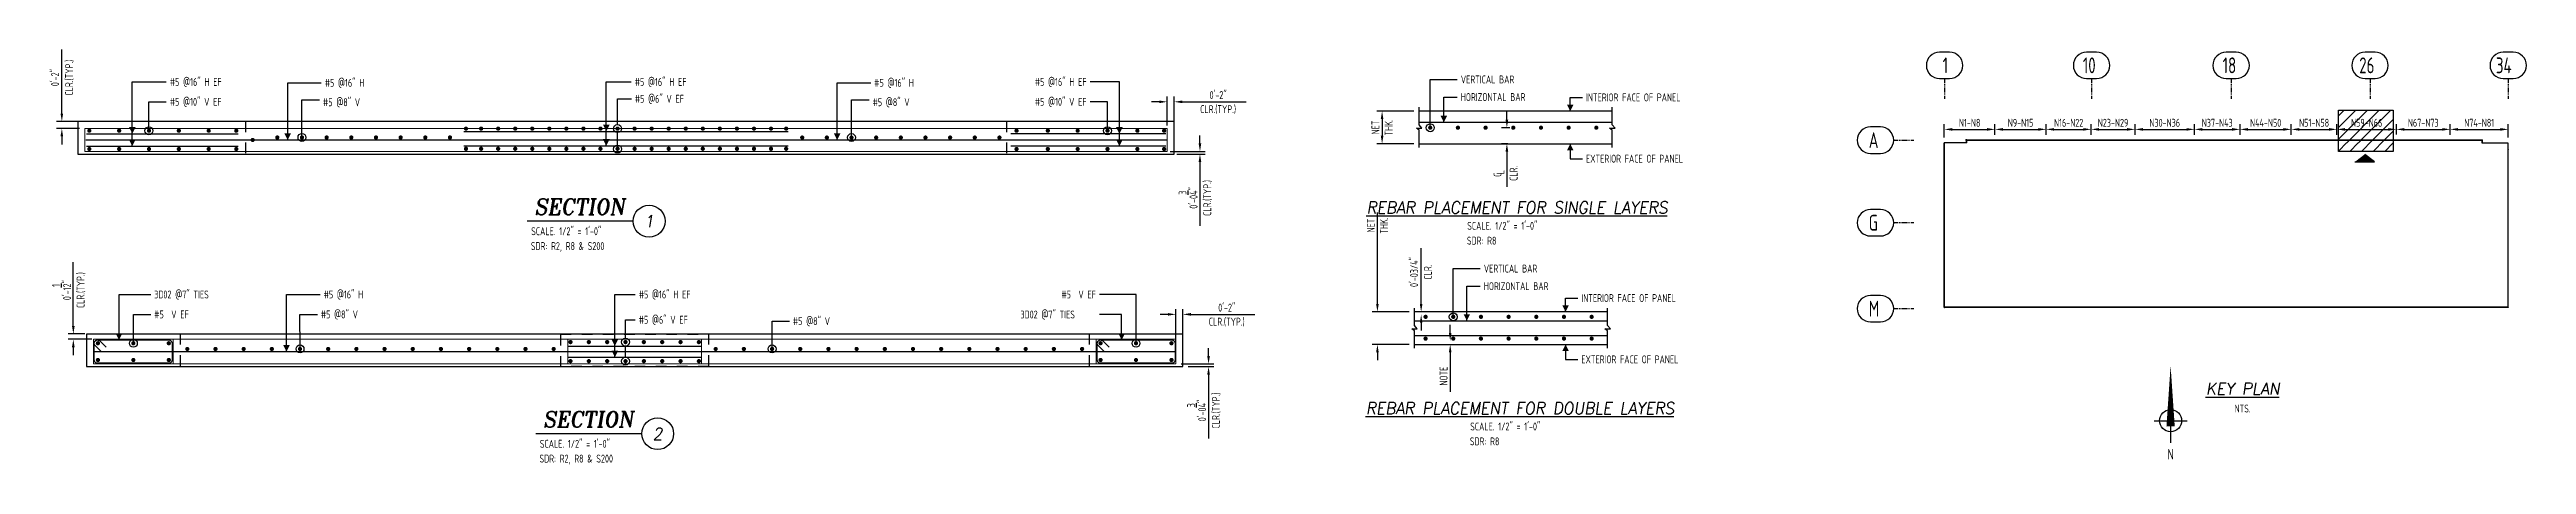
# Model space of a CAD drawing. Header units: inches. Extents: x -3675 to 33171, y -2273 to 1837.
# Drawn here: x 31840 to 32543, y 350 to 467 of the extents above; entities that cross this region are included whole.
import ezdxf
from ezdxf.enums import TextEntityAlignment as Align

# ---------------------------------------------------------------- set-up
doc = ezdxf.new("R2010")
doc.units = ezdxf.units.IN
doc.header["$MEASUREMENT"] = 0
doc.linetypes.add('HIDDEN', pattern=[6, 3, -3])
doc.linetypes.add('PHANTOM', pattern=[2.5, 1.25, -0.25, 0.25, -0.25, 0.25, -0.25])
doc.layers.get('0').update_dxf_attribs({"linetype": 'CONTINUOUS'})
doc.layers.get('Defpoints').update_dxf_attribs({"linetype": 'CONTINUOUS'})
for name, color, linetype in [('0-25TEXT', 7, 'CONTINUOUS'), ('0-35', 3, 'CONTINUOUS'), ('0-35TEXT', 3, 'CONTINUOUS'), ('0-50', 10, 'CONTINUOUS'), ('5', 4, 'CONTINUOUS'), ('BARLIST', 7, 'CONTINUOUS'), ('DETAIL', 83, 'CONTINUOUS'), ('GRID', 8, 'PHANTOM'), ('Hatch', 253, 'CONTINUOUS'), ('Hgblock', 7, 'CONTINUOUS'), ('hidden', 7, 'HIDDEN'), ('REBARS', 4, 'CONTINUOUS')]:
    doc.layers.add(name, color=color, linetype=linetype)
doc.layers.add('COVER', color=6, linetype='CONTINUOUS', lineweight=0, plot=False)
doc.styles.add('AR', font='ARCHQUIK.shx', dxfattribs={"width": 0.8})
doc.styles.add('ROMANT', font='romant')
doc.dimstyles.new('CADS_DIM_48', dxfattribs={"dimscale": 48, "dimtxt": 0.09375, "dimasz": 0.09375, "dimexe": 0.0625, "dimexo": 0.0625, "dimgap": 0.09375, "dimtad": 0, "dimtih": 1, "dimtoh": 1, "dimzin": 1, "dimdsep": 46, "dimlunit": 4, "dimtxsty": 'AR', "dimblk": 'CLOSED', "dimcen": 0.1875, "dimadec": 0, "dimazin": 0, "dimtfac": 1, "dimtofl": 0, "dimtmove": 0, "dimatfit": 1, "dimldrblk": 'DOTBLANK', "dimfxl": 1, "dimtzin": 0, "dimarcsym": 0})

msp = doc.modelspace()

# ---------------------------------------------------------------- texts
at = {"color": 7, "linetype": 'Continuous', "style": 'ROMANT', "oblique": 9, "width": 0.95}
for s, p in [('%%UREBAR PLACEMENT FOR SINGLE LAYERS', (32256.1178, 420.87371)), ('%%UKEY PLAN', (32462.1141, 369.4837)), ('%%UREBAR PLACEMENT FOR DOUBLE LAYERS', (32256.95753, 363.92767))]:
    msp.add_text(s, height=3.375, dxfattribs=at).set_placement(p, align=Align.CENTER)
at = {"layer": '0-25TEXT', "style": 'AR', "width": 0.8}
for s, height, p in [('#5 @16" H EF', 2.2497638, (31873.6583, 457.07997)), ('#5 @16" H', 2.249764, (31917.62671, 456.82993)), ('#5 @16" H EF', 2.2497638, (32005.62034, 457.07997)), ('#5 @16" H', 2.249764, (32073.61975, 456.82993)), ('#5 @10" V EF', 2.2497638, (31873.6583, 451.43327)), ('#5 @8" V', 2.249764, (31917.14288, 451.32545)), ('#5 @6" V EF', 2.2497638, (32005.66838, 452.29384)), ('#5 @8" V', 2.249764, (32073.13591, 451.32545)), ('3D02 @7" TIES', 2.2497638, (31869.22936, 396.77071)), ('#5 @8" V', 2.249764, (31916.52971, 391.12401)), ('#5 @16" H', 2.249764, (31917.30826, 396.77071)), ('#5 @16" H EF', 2.2497638, (32006.75875, 396.77071)), ('3D02 @7" TIES', 2.2497638, (32115.11521, 391.09386)), ('#5  V EF', 2.249764, (31869.22936, 391.12401)), ('#5 @6" V EF', 2.2497638, (32006.75875, 389.60128)), ('#5 @8" V', 2.249764, (32050.52971, 389.20632))]:
    msp.add_text(s, height=height, dxfattribs=at).set_placement(p)
for s, height, p in [('#5 @16" H EF', 2.2497638, (32133.89852, 457.07997)), ('#5 @10" V EF', 2.2497638, (32133.89852, 451.43327)), ('#5  V EF', 2.249764, (32136.52675, 396.77071))]:
    msp.add_text(s, height=height, dxfattribs=at).set_placement(p, align=Align.RIGHT)
at = {"layer": '0-35TEXT', "style": 'AR', "width": 0.8}
for s, height, p in [('VERTICAL BAR', 2.2499437, (32240.12882, 457.78946)), ('HORIZONTAL BAR', 2.2499437, (32240.12882, 452.79373)), ('INTERIOR FACE OF PANEL', 2.2499437, (32275.66925, 452.703)), ('EXTERIOR FACE OF PANEL', 2.2499437, (32275.66925, 435.31127)), ('SCALE. 1/2" = 1\'-0"', 2.2499437, (31976.24206, 414.71731)), ('SCALE. 1/2" = 1\'-0"', 2.2499437, (32241.96103, 416.25499)), ('SDR: R2, R8 & S200', 2.2499437, (31976.14526, 410.50924)), ('SDR: R8', 2.249944, (32241.86424, 412.04692)), ('VERTICAL BAR', 2.2499437, (32246.66001, 404.12427)), ('HORIZONTAL BAR', 2.2499437, (32246.66001, 399.12853)), ('INTERIOR FACE OF PANEL', 2.2499437, (32274.34329, 395.75696)), ('EXTERIOR FACE OF PANEL', 2.2499437, (32274.34329, 378.36523)), ('NTS.', 2.25, (32459.77855, 364.40651)), ('SCALE. 1/2" = 1\'-0"', 2.2499437, (32242.80077, 359.30894)), ('SDR: R2, R8 & S200', 2.2499437, (31978.58959, 350.19998)), ('SCALE. 1/2" = 1\'-0"', 2.2499437, (31978.68639, 354.40805)), ('SDR: R8', 2.249944, (32242.70397, 355.10087))]:
    msp.add_text(s, height=height, dxfattribs=at).set_placement(p)
at = {"layer": '0-50', "style": 'AR', "width": 0.8}
for s, p in [('1', (32376.91847, 460.66351)), ('10', (32416.70202, 460.66351)), ('18', (32456.39156, 460.66351)), ('26', (32495.16086, 460.66351)), ('34', (32533.96838, 460.66351)), ('A', (32355.926, 439.43175)), ('G', (32355.926, 415.99601)), ('M', (32355.926, 391.62323))]:
    msp.add_text(s, height=4.5, dxfattribs=at).set_placement(p)

# ---------------------------------------------------------------- blocks, each defined once
blk = doc.blocks.new('*D1747')
at = {"layer": 'Defpoints', "color": 0, "transparency": 16777216}
for p in [(32158.79, 452.57), (32156.79, 444.37), (32158.79, 443.31)]:
    blk.add_point(p, dxfattribs=at)
at = {"layer": 'DETAIL', "color": 0, "lineweight": -2, "transparency": 16777216}
for p, q in [((32154.54, 452.57), (32152.29, 452.57)), ((32156.79, 445.87), (32156.79, 454.07)), ((32158.79, 444.81), (32158.79, 454.07)), ((32161.04, 452.57), (32179.19, 452.57))]:
    blk.add_line(p, q, dxfattribs=at)
at = {"layer": 'DETAIL', "color": 0, "transparency": 16777216}
for points in [[(32154.54, 452.94), (32154.54, 452.19), (32156.79, 452.57)], [(32161.04, 452.94), (32161.04, 452.19), (32158.79, 452.57)]]:
    blk.add_solid(points, dxfattribs=at)
at = {"layer": 'DETAIL', "color": 0, "transparency": 16777216, "char_height": 2.25, "attachment_point": 5, "style": 'AR'}
for s, insert in [('CLR.(TYP.)', (32171.24, 450.38)), ('0\'-2"', (32171.24, 454.48))]:
    blk.add_mtext(s, dxfattribs=dict(at, insert=insert))
blk = doc.blocks.new('_DotBlank')
at = {"layer": '0-35', "color": 0, "lineweight": -2}
blk.add_line((-0.5, 0), (-1, 0), dxfattribs=at)
blk.add_circle((0, 0), 0.5, dxfattribs=at)
blk = doc.blocks.new('*D1748')
at = {"layer": 'Defpoints', "color": 0, "transparency": 16777216}
for p in [(32156.14, 438.49), (32158.06, 437.74), (32166.08, 437.74)]:
    blk.add_point(p, dxfattribs=at)
at = {"layer": 'DETAIL', "color": 0, "lineweight": -2, "transparency": 16777216}
for p, q in [((32166.08, 440.74), (32166.08, 442.99)), ((32157.64, 438.49), (32167.58, 438.49)), ((32159.56, 437.74), (32167.58, 437.74)), ((32166.08, 435.49), (32166.08, 417.34))]:
    blk.add_line(p, q, dxfattribs=at)
at = {"layer": 'DETAIL', "color": 0, "transparency": 16777216}
for points in [[(32165.7, 440.74), (32166.45, 440.74), (32166.08, 438.49)], [(32165.7, 435.49), (32166.45, 435.49), (32166.08, 437.74)]]:
    blk.add_solid(points, dxfattribs=at)
at = {"layer": 'DETAIL', "color": 0, "transparency": 16777216, "char_height": 2.25, "attachment_point": 5, "rotation": 90, "style": 'AR'}
for s, insert in [('CLR.(TYP.)', (32168.26, 425.29)), ('0\'-0{\\H1.000000x;\\S3/4;}"', (32162.7, 425.29))]:
    blk.add_mtext(s, dxfattribs=dict(at, insert=insert))
blk = doc.blocks.new('SECT1')
at = {"color": 7, "linetype": 'Continuous'}
blk.add_line((0.627, 0), (-0.627, 0), dxfattribs=at)
blk.add_circle((0.815, 0), 0.188, dxfattribs=at)
at = {"color": 7, "linetype": 'Continuous', "style": 'ROMANT', "oblique": 9, "width": 0.95}
blk.add_text('SECTION', height=0.1875, dxfattribs=at).set_placement((-0.006, 0.077), align=Align.CENTER)
blk.add_attdef('SECT1', text='', height=0.141, dxfattribs=at).set_placement((0.815, 0), align=Align.MIDDLE)
blk = doc.blocks.new('leadrblk')
blk.add_lwpolyline([(0, 0, 0, 1, 0), (1, 0, 1, 1, 0)], format="xyseb")
blk = doc.blocks.new('*D1749')
at = {"layer": 'Defpoints', "color": 0, "transparency": 16777216}
for p in [(31843, 446.99), (31849.54, 446.99), (31849.54, 444.99)]:
    blk.add_point(p, dxfattribs=at)
at = {"layer": 'DETAIL', "color": 0, "lineweight": -2, "transparency": 16777216}
for p, q in [((31843, 449.24), (31843, 467.39)), ((31848.04, 446.99), (31841.5, 446.99)), ((31848.04, 444.99), (31841.5, 444.99)), ((31843, 442.74), (31843, 440.49))]:
    blk.add_line(p, q, dxfattribs=at)
at = {"layer": 'DETAIL', "color": 0, "transparency": 16777216}
for points in [[(31842.62, 449.24), (31843.37, 449.24), (31843, 446.99)], [(31842.62, 442.74), (31843.37, 442.74), (31843, 444.99)]]:
    blk.add_solid(points, dxfattribs=at)
at = {"layer": 'DETAIL', "color": 0, "transparency": 16777216, "char_height": 2.25, "attachment_point": 5, "rotation": 90, "style": 'AR'}
for s, insert in [('0\'-2"', (31841.08, 459.44)), ('CLR.(TYP.)', (31845.18, 459.44))]:
    blk.add_mtext(s, dxfattribs=dict(at, insert=insert))
blk = doc.blocks.new('*D1751')
at = {"layer": 'Defpoints', "color": 0, "transparency": 16777216}
for p in [(32161.24, 392.26), (32159.24, 383), (32161.24, 383)]:
    blk.add_point(p, dxfattribs=at)
at = {"layer": 'DETAIL', "color": 0, "lineweight": -2, "transparency": 16777216}
for p, q in [((32159.24, 384.5), (32159.24, 393.76)), ((32161.24, 384.5), (32161.24, 393.76)), ((32156.99, 392.26), (32154.74, 392.26)), ((32163.49, 392.26), (32181.64, 392.26))]:
    blk.add_line(p, q, dxfattribs=at)
at = {"layer": 'DETAIL', "color": 0, "transparency": 16777216}
for points in [[(32156.99, 392.63), (32156.99, 391.88), (32159.24, 392.26)], [(32163.49, 392.63), (32163.49, 391.88), (32161.24, 392.26)]]:
    blk.add_solid(points, dxfattribs=at)
at = {"layer": 'DETAIL', "color": 0, "transparency": 16777216, "char_height": 2.25, "attachment_point": 5, "style": 'AR'}
for s, insert in [('0\'-2"', (32173.69, 394.17)), ('CLR.(TYP.)', (32173.69, 390.07))]:
    blk.add_mtext(s, dxfattribs=dict(at, insert=insert))
blk = doc.blocks.new('*D1752')
at = {"layer": 'Defpoints', "color": 0, "transparency": 16777216}
for p in [(32159.24, 378.19), (32161.24, 377.44), (32168.52, 377.44)]:
    blk.add_point(p, dxfattribs=at)
at = {"layer": 'DETAIL', "color": 0, "lineweight": -2, "transparency": 16777216}
for p, q in [((32168.52, 380.44), (32168.52, 382.69)), ((32160.74, 378.19), (32170.02, 378.19)), ((32162.74, 377.44), (32170.02, 377.44)), ((32168.52, 375.19), (32168.52, 357.04))]:
    blk.add_line(p, q, dxfattribs=at)
at = {"layer": 'DETAIL', "color": 0, "transparency": 16777216}
for points in [[(32168.14, 380.44), (32168.89, 380.44), (32168.52, 378.19)], [(32168.14, 375.19), (32168.89, 375.19), (32168.52, 377.44)]]:
    blk.add_solid(points, dxfattribs=at)
at = {"layer": 'DETAIL', "color": 0, "transparency": 16777216, "char_height": 2.25, "attachment_point": 5, "rotation": 90, "style": 'AR'}
for s, insert in [('0\'-0{\\H1.000000x;\\S3/4;}"', (32165.14, 364.99)), ('CLR.(TYP.)', (32170.71, 364.99))]:
    blk.add_mtext(s, dxfattribs=dict(at, insert=insert))
blk = doc.blocks.new('*D1753')
at = {"layer": 'Defpoints', "color": 0, "transparency": 16777216}
for p in [(31846.26, 386.69), (31850.99, 386.69), (31852.99, 385.19)]:
    blk.add_point(p, dxfattribs=at)
at = {"layer": 'DETAIL', "color": 0, "lineweight": -2, "transparency": 16777216}
for p, q in [((31846.26, 388.94), (31846.26, 407.09)), ((31849.49, 386.69), (31844.76, 386.69)), ((31851.49, 385.19), (31844.76, 385.19)), ((31846.26, 382.94), (31846.26, 380.69))]:
    blk.add_line(p, q, dxfattribs=at)
at = {"layer": 'DETAIL', "color": 0, "transparency": 16777216}
for points in [[(31845.88, 388.94), (31846.63, 388.94), (31846.26, 386.69)], [(31845.88, 382.94), (31846.63, 382.94), (31846.26, 385.19)]]:
    blk.add_solid(points, dxfattribs=at)
at = {"layer": 'DETAIL', "color": 0, "transparency": 16777216, "char_height": 2.25, "attachment_point": 5, "rotation": 90, "style": 'AR'}
for s, insert in [('0\'-1{\\H1.000000x;\\S1/2;}"', (31842.92, 399.14)), ('CLR.(TYP.)', (31848.44, 399.14))]:
    blk.add_mtext(s, dxfattribs=dict(at, insert=insert))
blk = doc.blocks.new('*D1763')
at = {"layer": 'Defpoints', "color": 0, "transparency": 16777216}
for p in [(32228.33, 449.92), (32217.78, 440.67), (32228.33, 440.67)]:
    blk.add_point(p, dxfattribs=at)
at = {"layer": 'DETAIL', "color": 0, "lineweight": -2, "transparency": 16777216}
for p, q in [((32226.83, 449.92), (32216.28, 449.92)), ((32217.78, 447.67), (32217.78, 442.92)), ((32226.83, 440.67), (32216.28, 440.67))]:
    blk.add_line(p, q, dxfattribs=at)
at = {"layer": 'DETAIL', "color": 0, "transparency": 16777216}
for points in [[(32217.41, 447.67), (32218.16, 447.67), (32217.78, 449.92)], [(32217.41, 442.92), (32218.16, 442.92), (32217.78, 440.67)]]:
    blk.add_solid(points, dxfattribs=at)
at = {"layer": 'DETAIL', "color": 0, "transparency": 16777216, "insert": (32217.78, 445.29), "char_height": 2.25, "attachment_point": 5, "rotation": 90, "style": 'AR'}
blk.add_mtext('NET\\PTHK.', dxfattribs=at)
blk = doc.blocks.new('*D1764')
at = {"layer": 'Defpoints', "color": 0, "transparency": 16777216}
for p in [(32227.01, 392.97), (32216.46, 383.72), (32227.01, 383.72)]:
    blk.add_point(p, dxfattribs=at)
at = {"layer": 'DETAIL', "color": 0, "lineweight": -2, "transparency": 16777216}
for p, q in [((32216.46, 395.22), (32216.46, 421.14)), ((32225.51, 392.97), (32214.96, 392.97)), ((32225.51, 383.72), (32214.96, 383.72)), ((32216.46, 381.47), (32216.46, 379.22))]:
    blk.add_line(p, q, dxfattribs=at)
at = {"layer": 'DETAIL', "color": 0, "transparency": 16777216}
for points in [[(32216.08, 395.22), (32216.83, 395.22), (32216.46, 392.97)], [(32216.08, 381.47), (32216.83, 381.47), (32216.46, 383.72)]]:
    blk.add_solid(points, dxfattribs=at)
at = {"layer": 'DETAIL', "color": 0, "transparency": 16777216, "insert": (32216.46, 417.47), "char_height": 2.25, "attachment_point": 5, "rotation": 90, "style": 'AR'}
blk.add_mtext('NET\\PTHK.', dxfattribs=at)
blk = doc.blocks.new('*D1765')
at = {"layer": 'Defpoints', "color": 0, "transparency": 16777216}
for p in [(32228.87, 392.97), (32228.87, 392.97), (32228.87, 392.16)]:
    blk.add_point(p, dxfattribs=at)
at = {"layer": 'DETAIL', "color": 0, "lineweight": -2, "transparency": 16777216}
for p, q in [((32228.87, 395.22), (32228.87, 411.07)), ((32228.87, 389.91), (32228.87, 387.66))]:
    blk.add_line(p, q, dxfattribs=at)
at = {"layer": 'DETAIL', "color": 0, "transparency": 16777216}
for points in [[(32228.49, 395.22), (32229.24, 395.22), (32228.87, 392.97)], [(32228.49, 389.91), (32229.24, 389.91), (32228.87, 392.16)]]:
    blk.add_solid(points, dxfattribs=at)
at = {"layer": 'DETAIL', "color": 0, "transparency": 16777216, "char_height": 2.25, "attachment_point": 5, "rotation": 90, "style": 'AR'}
for s, insert in [('0\'-03/4"', (32226.87, 404.27)), ('CLR.', (32230.78, 404.27))]:
    blk.add_mtext(s, dxfattribs=dict(at, insert=insert))
blk = doc.blocks.new('*D1766')
at = {"layer": 'Defpoints', "color": 0, "transparency": 16777216}
for p in [(32237.12, 384.76), (32237.12, 383.72), (32237.12, 383.72)]:
    blk.add_point(p, dxfattribs=at)
at = {"layer": 'DETAIL', "color": 0, "lineweight": -2, "transparency": 16777216}
for p, q in [((32237.12, 387.01), (32237.12, 389.26)), ((32237.12, 381.47), (32237.12, 370.27))]:
    blk.add_line(p, q, dxfattribs=at)
at = {"layer": 'DETAIL', "color": 0, "transparency": 16777216}
for points in [[(32236.74, 387.01), (32237.49, 387.01), (32237.12, 384.76)], [(32236.74, 381.47), (32237.49, 381.47), (32237.12, 383.72)]]:
    blk.add_solid(points, dxfattribs=at)
at = {"layer": 'DETAIL', "color": 0, "transparency": 16777216, "insert": (32235.24, 374.75), "char_height": 2.25, "width": 3.2897, "attachment_point": 5, "rotation": 90, "style": 'AR'}
blk.add_mtext('NOTE', dxfattribs=at)
blk = doc.blocks.new('*D1767')
at = {"layer": 'Defpoints', "color": 0, "transparency": 16777216}
for p in [(32255.52, 445.22), (32253.21, 440.67), (32255.02, 440.67)]:
    blk.add_point(p, dxfattribs=at)
at = {"layer": 'DETAIL', "color": 0, "lineweight": -2, "transparency": 16777216}
for p, q in [((32254.02, 445.22), (32251.71, 445.22)), ((32253.21, 447.47), (32253.21, 449.72)), ((32253.52, 440.67), (32251.71, 440.67)), ((32253.21, 438.42), (32253.21, 428.4))]:
    blk.add_line(p, q, dxfattribs=at)
at = {"layer": 'DETAIL', "color": 0, "transparency": 16777216}
for points in [[(32252.83, 447.47), (32253.58, 447.47), (32253.21, 445.22)], [(32252.83, 438.42), (32253.58, 438.42), (32253.21, 440.67)]]:
    blk.add_solid(points, dxfattribs=at)
at = {"layer": 'DETAIL', "color": 0, "transparency": 16777216, "insert": (32255.12, 432.28), "char_height": 2.25, "attachment_point": 5, "rotation": 90, "style": 'AR'}
blk.add_mtext('CLR.', dxfattribs=at)
blk = doc.blocks.new('A$C2A293661')
at = {"layer": '0-35TEXT', "style": 'AR', "width": 0.8}
for s, p in [('C', (-0.72, 0.84)), ('L', (0, 0))]:
    blk.add_text(s, height=2.25, dxfattribs=at).set_placement(p)
blk = doc.blocks.new('*U2555', base_point=(31851.99, 381.37))
at = {"layer": 'REBARS', "color": 0}
blk.add_lwpolyline([(31851.99, 381.69), (32158.99, 381.69)], dxfattribs=at)
blk = doc.blocks.new('*U2812', base_point=(31986.61, 380.42))
at = {"layer": 'REBARS', "color": 0}
blk.add_lwpolyline([(31986.61, 380.11), (32024.61, 380.11)], dxfattribs=at)
blk = doc.blocks.new('*U2813', base_point=(31986.61, 382.95))
at = {"layer": 'REBARS', "color": 0}
blk.add_lwpolyline([(31986.61, 383.26), (32024.61, 383.26)], dxfattribs=at)
blk = doc.blocks.new('*U2866', base_point=(32159.24, 378.19))
at = {"layer": 'REBARS', "color": 0}
blk.add_lwpolyline([(32138.97, 381.63), (32137.2, 383.4, -0.668179), (32137.86, 385), (32158.11, 385, -0.414214), (32159.05, 384.06), (32159.05, 379.31, -0.414213), (32158.11, 378.37), (32137.86, 378.37, -0.414214), (32136.92, 379.31), (32136.92, 384.06, -0.668178), (32138.52, 384.72), (32140.29, 382.96)], format="xyb", dxfattribs=at)
blk = doc.blocks.new('*U1963', base_point=(31874.49, 378.19))
at = {"layer": 'REBARS', "color": 0}
blk.add_lwpolyline([(31854.22, 381.63), (31852.45, 383.4, -0.668179), (31853.11, 385), (31873.36, 385, -0.414214), (31874.3, 384.06), (31874.3, 379.31, -0.414213), (31873.36, 378.37), (31853.11, 378.37, -0.414214), (31852.17, 379.31), (31852.17, 384.06, -0.668178), (31853.77, 384.72), (31855.54, 382.96)], format="xyb", dxfattribs=at)
blk = doc.blocks.new('*U2724', base_point=(31850.01, 443.21))
at = {"layer": 'REBARS', "color": 0}
blk.add_lwpolyline([(31850.01, 443.52), (31893.01, 443.52)], dxfattribs=at)
blk = doc.blocks.new('*U2725', base_point=(31850.01, 440.3))
at = {"layer": 'REBARS', "color": 0}
blk.add_lwpolyline([(31850.01, 439.99), (31893.01, 439.99)], dxfattribs=at)
blk = doc.blocks.new('*U2546', base_point=(31849.79, 441.43))
at = {"layer": 'REBARS', "color": 0}
blk.add_lwpolyline([(31849.79, 441.74), (32156.79, 441.74)], dxfattribs=at)
blk = doc.blocks.new('*U2790', base_point=(31957.16, 443.88))
at = {"layer": 'REBARS', "color": 0}
blk.add_lwpolyline([(31957.16, 444.19), (32049.16, 444.19)], dxfattribs=at)
blk = doc.blocks.new('*U2791', base_point=(31957.16, 440.43))
at = {"layer": 'REBARS', "color": 0}
blk.add_lwpolyline([(31957.16, 440.12), (32049.16, 440.12)], dxfattribs=at)
blk = doc.blocks.new('*U2771', base_point=(32156.37, 443.21))
at = {"layer": 'REBARS', "color": 0}
blk.add_lwpolyline([(32156.37, 443.52), (32112.37, 443.52)], dxfattribs=at)
blk = doc.blocks.new('*U2772', base_point=(32156.37, 439.67))
at = {"layer": 'REBARS', "color": 0}
blk.add_lwpolyline([(32156.37, 439.99), (32112.37, 439.99)], dxfattribs=at)
blk = doc.blocks.new('*D3142')
at = {"layer": '0-35', "color": 0, "lineweight": -2, "transparency": 16777216}
for p, q in [((32377.38, 442.46), (32377.38, 446.25)), ((32379.63, 444.75), (32389.51, 444.75)), ((32391.76, 443.24), (32391.76, 446.25))]:
    blk.add_line(p, q, dxfattribs=at)
at = {"layer": '0-35', "color": 0, "transparency": 16777216}
for points in [[(32379.63, 445.12), (32379.63, 444.37), (32377.38, 444.75)], [(32389.51, 445.12), (32389.51, 444.37), (32391.76, 444.75)]]:
    blk.add_solid(points, dxfattribs=at)
at = {"layer": 'Defpoints', "color": 0, "transparency": 16777216}
for p in [(32391.76, 444.75), (32377.38, 440.96), (32391.76, 441.74)]:
    blk.add_point(p, dxfattribs=at)
at = {"layer": '0-35', "color": 0, "transparency": 16777216, "insert": (32384.57, 446.62), "char_height": 2.25, "attachment_point": 5, "style": 'AR'}
blk.add_mtext('N1-N8', dxfattribs=at)
blk = doc.blocks.new('*D3143')
at = {"layer": '0-35', "color": 0, "lineweight": -2, "transparency": 16777216}
for p, q in [((32391.76, 443.24), (32391.76, 446.25)), ((32394.01, 444.75), (32404.06, 444.75)), ((32406.31, 443.24), (32406.31, 446.25))]:
    blk.add_line(p, q, dxfattribs=at)
at = {"layer": '0-35', "color": 0, "transparency": 16777216}
for points in [[(32394.01, 445.12), (32394.01, 444.37), (32391.76, 444.75)], [(32404.06, 445.12), (32404.06, 444.37), (32406.31, 444.75)]]:
    blk.add_solid(points, dxfattribs=at)
at = {"layer": 'Defpoints', "color": 0, "transparency": 16777216}
for p in [(32406.31, 444.75), (32391.76, 441.74), (32406.31, 441.74)]:
    blk.add_point(p, dxfattribs=at)
at = {"layer": '0-35', "color": 0, "transparency": 16777216, "insert": (32399.03, 446.62), "char_height": 2.25, "attachment_point": 5, "style": 'AR'}
blk.add_mtext('N9-N15', dxfattribs=at)
blk = doc.blocks.new('*D3144')
at = {"layer": '0-35', "color": 0, "lineweight": -2, "transparency": 16777216}
for p, q in [((32406.31, 443.24), (32406.31, 446.25)), ((32408.56, 444.75), (32416.8, 444.75)), ((32419.05, 443.24), (32419.05, 446.25))]:
    blk.add_line(p, q, dxfattribs=at)
at = {"layer": '0-35', "color": 0, "transparency": 16777216}
for points in [[(32408.56, 445.12), (32408.56, 444.37), (32406.31, 444.75)], [(32416.8, 445.12), (32416.8, 444.37), (32419.05, 444.75)]]:
    blk.add_solid(points, dxfattribs=at)
at = {"layer": 'Defpoints', "color": 0, "transparency": 16777216}
for p in [(32419.05, 444.75), (32406.31, 441.74), (32419.05, 441.74)]:
    blk.add_point(p, dxfattribs=at)
at = {"layer": '0-35', "color": 0, "transparency": 16777216, "insert": (32412.68, 446.62), "char_height": 2.25, "attachment_point": 5, "style": 'AR'}
blk.add_mtext('N16-N22', dxfattribs=at)
blk = doc.blocks.new('*D3145')
at = {"layer": '0-35', "color": 0, "lineweight": -2, "transparency": 16777216}
for p, q in [((32419.05, 443.24), (32419.05, 446.25)), ((32421.3, 444.75), (32429.27, 444.75)), ((32431.52, 443.24), (32431.52, 446.25))]:
    blk.add_line(p, q, dxfattribs=at)
at = {"layer": '0-35', "color": 0, "transparency": 16777216}
for points in [[(32421.3, 445.12), (32421.3, 444.37), (32419.05, 444.75)], [(32429.27, 445.12), (32429.27, 444.37), (32431.52, 444.75)]]:
    blk.add_solid(points, dxfattribs=at)
at = {"layer": 'Defpoints', "color": 0, "transparency": 16777216}
for p in [(32431.52, 444.75), (32419.05, 441.74), (32431.52, 441.74)]:
    blk.add_point(p, dxfattribs=at)
at = {"layer": '0-35', "color": 0, "transparency": 16777216, "insert": (32425.28, 446.62), "char_height": 2.25, "attachment_point": 5, "style": 'AR'}
blk.add_mtext('N23-N29', dxfattribs=at)
blk = doc.blocks.new('*D3146')
at = {"layer": '0-35', "color": 0, "lineweight": -2, "transparency": 16777216}
for p, q in [((32431.52, 443.24), (32431.52, 446.25)), ((32433.77, 444.75), (32446.13, 444.75)), ((32448.38, 443.24), (32448.38, 446.25))]:
    blk.add_line(p, q, dxfattribs=at)
at = {"layer": '0-35', "color": 0, "transparency": 16777216}
for points in [[(32433.77, 445.12), (32433.77, 444.37), (32431.52, 444.75)], [(32446.13, 445.12), (32446.13, 444.37), (32448.38, 444.75)]]:
    blk.add_solid(points, dxfattribs=at)
at = {"layer": 'Defpoints', "color": 0, "transparency": 16777216}
for p in [(32448.38, 444.75), (32431.52, 441.74), (32448.38, 441.74)]:
    blk.add_point(p, dxfattribs=at)
at = {"layer": '0-35', "color": 0, "transparency": 16777216, "insert": (32439.95, 446.62), "char_height": 2.25, "attachment_point": 5, "style": 'AR'}
blk.add_mtext('N30-N36', dxfattribs=at)
blk = doc.blocks.new('*D3147')
at = {"layer": '0-35', "color": 0, "lineweight": -2, "transparency": 16777216}
for p, q in [((32448.38, 443.24), (32448.38, 446.25)), ((32450.63, 444.75), (32459.08, 444.75)), ((32461.33, 443.24), (32461.33, 446.25))]:
    blk.add_line(p, q, dxfattribs=at)
at = {"layer": '0-35', "color": 0, "transparency": 16777216}
for points in [[(32450.63, 445.12), (32450.63, 444.37), (32448.38, 444.75)], [(32459.08, 445.12), (32459.08, 444.37), (32461.33, 444.75)]]:
    blk.add_solid(points, dxfattribs=at)
at = {"layer": 'Defpoints', "color": 0, "transparency": 16777216}
for p in [(32461.33, 444.75), (32448.38, 441.74), (32461.33, 441.74)]:
    blk.add_point(p, dxfattribs=at)
at = {"layer": '0-35', "color": 0, "transparency": 16777216, "insert": (32454.85, 446.62), "char_height": 2.25, "attachment_point": 5, "style": 'AR'}
blk.add_mtext('N37-N43', dxfattribs=at)
blk = doc.blocks.new('*D3148')
at = {"layer": '0-35', "color": 0, "lineweight": -2, "transparency": 16777216}
for p, q in [((32461.33, 443.24), (32461.33, 446.25)), ((32463.58, 444.75), (32473.63, 444.75)), ((32475.88, 443.24), (32475.88, 446.25))]:
    blk.add_line(p, q, dxfattribs=at)
at = {"layer": '0-35', "color": 0, "transparency": 16777216}
for points in [[(32463.58, 445.12), (32463.58, 444.37), (32461.33, 444.75)], [(32473.63, 445.12), (32473.63, 444.37), (32475.88, 444.75)]]:
    blk.add_solid(points, dxfattribs=at)
at = {"layer": 'Defpoints', "color": 0, "transparency": 16777216}
for p in [(32475.88, 444.75), (32461.33, 441.74), (32475.88, 441.74)]:
    blk.add_point(p, dxfattribs=at)
at = {"layer": '0-35', "color": 0, "transparency": 16777216, "insert": (32468.6, 446.62), "char_height": 2.25, "attachment_point": 5, "style": 'AR'}
blk.add_mtext('N44-N50', dxfattribs=at)
blk = doc.blocks.new('*D3149')
at = {"layer": '0-35', "color": 0, "lineweight": -2, "transparency": 16777216}
for p, q in [((32475.88, 443.24), (32475.88, 446.25)), ((32478.13, 444.75), (32486.58, 444.75)), ((32488.83, 443.24), (32488.83, 446.25))]:
    blk.add_line(p, q, dxfattribs=at)
at = {"layer": '0-35', "color": 0, "transparency": 16777216}
for points in [[(32478.13, 445.12), (32478.13, 444.37), (32475.88, 444.75)], [(32486.58, 445.12), (32486.58, 444.37), (32488.83, 444.75)]]:
    blk.add_solid(points, dxfattribs=at)
at = {"layer": 'Defpoints', "color": 0, "transparency": 16777216}
for p in [(32488.83, 444.75), (32475.88, 441.74), (32488.83, 441.74)]:
    blk.add_point(p, dxfattribs=at)
at = {"layer": '0-35', "color": 0, "transparency": 16777216, "insert": (32482.36, 446.62), "char_height": 2.25, "attachment_point": 5, "style": 'AR'}
blk.add_mtext('N51-N58', dxfattribs=at)
blk = doc.blocks.new('*D3150')
at = {"layer": '0-35', "color": 0, "lineweight": -2, "transparency": 16777216}
for p, q in [((32488.83, 443.24), (32488.83, 446.25)), ((32491.08, 444.75), (32503.45, 444.75)), ((32505.7, 443.25), (32505.7, 446.25))]:
    blk.add_line(p, q, dxfattribs=at)
at = {"layer": '0-35', "color": 0, "transparency": 16777216}
for points in [[(32491.08, 445.12), (32491.08, 444.37), (32488.83, 444.75)], [(32503.45, 445.12), (32503.45, 444.37), (32505.7, 444.75)]]:
    blk.add_solid(points, dxfattribs=at)
at = {"layer": 'Defpoints', "color": 0, "transparency": 16777216}
for p in [(32505.7, 444.75), (32488.83, 441.74), (32505.7, 441.75)]:
    blk.add_point(p, dxfattribs=at)
at = {"layer": '0-35', "color": 0, "transparency": 16777216, "insert": (32497.27, 446.62), "char_height": 2.25, "attachment_point": 5, "style": 'AR'}
blk.add_mtext('N59-N66', dxfattribs=at)
blk = doc.blocks.new('*D3151')
at = {"layer": '0-35', "color": 0, "lineweight": -2, "transparency": 16777216}
for p, q in [((32505.7, 443.25), (32505.7, 446.25)), ((32507.95, 444.75), (32518.71, 444.75)), ((32520.96, 443.24), (32520.96, 446.25))]:
    blk.add_line(p, q, dxfattribs=at)
at = {"layer": '0-35', "color": 0, "transparency": 16777216}
for points in [[(32507.95, 445.12), (32507.95, 444.37), (32505.7, 444.75)], [(32518.71, 445.12), (32518.71, 444.37), (32520.96, 444.75)]]:
    blk.add_solid(points, dxfattribs=at)
at = {"layer": 'Defpoints', "color": 0, "transparency": 16777216}
for p in [(32520.96, 444.75), (32505.7, 441.75), (32520.96, 441.74)]:
    blk.add_point(p, dxfattribs=at)
at = {"layer": '0-35', "color": 0, "transparency": 16777216, "insert": (32513.33, 446.62), "char_height": 2.25, "attachment_point": 5, "style": 'AR'}
blk.add_mtext('N67-N73', dxfattribs=at)
blk = doc.blocks.new('*U3043')
at = {"layer": 'Hgblock', "color": 3}
for p, q in [((-0.375, 0), (0.375, 0)), ((0, 0), (0, -0.5))]:
    blk.add_line(p, q, dxfattribs=at)
blk.add_lwpolyline([(0, 1.25, 0, 0.187, 0), (0, -0.125, 0.187, 0.187, 0)], format="xyseb", dxfattribs=at)
blk.add_circle((0, 0), 0.25, dxfattribs=at)
at = {"layer": 'Hgblock', "color": 3, "style": 'AR', "width": 0.8}
blk.add_text('N', height=0.244, dxfattribs=at).set_placement((0, -0.761), align=Align.MIDDLE)
blk = doc.blocks.new('*D3152')
at = {"layer": '0-35', "color": 0, "lineweight": -2, "transparency": 16777216}
for p, q in [((32520.96, 443.25), (32520.96, 446.25)), ((32523.21, 444.75), (32535.22, 444.75)), ((32537.47, 442.46), (32537.47, 446.25))]:
    blk.add_line(p, q, dxfattribs=at)
at = {"layer": '0-35', "color": 0, "transparency": 16777216}
for points in [[(32523.21, 445.12), (32523.21, 444.37), (32520.96, 444.75)], [(32535.22, 445.12), (32535.22, 444.37), (32537.47, 444.75)]]:
    blk.add_solid(points, dxfattribs=at)
at = {"layer": 'Defpoints', "color": 0, "transparency": 16777216}
for p in [(32537.47, 444.75), (32520.96, 441.75), (32537.47, 440.96)]:
    blk.add_point(p, dxfattribs=at)
at = {"layer": '0-35', "color": 0, "transparency": 16777216, "insert": (32529.22, 446.62), "char_height": 2.25, "attachment_point": 5, "style": 'AR'}
blk.add_mtext('N74-N81', dxfattribs=at)

# ---------------------------------------------------------------- dimensions: what is measured, and where the dimension line sits
at = {"layer": '0-35'}
for base, p1, p2, text, picture, middle in [((32391.75608, 444.74589), (32377.37597, 440.96012), (32391.75608, 441.74434), 'N1-N8', '*D3142', (32384.56602, 444.74589)), ((32406.31138, 444.74589), (32391.75608, 441.74434), (32406.31138, 441.74486), 'N9-N15', '*D3143', (32399.03373, 444.74589)), ((32419.04519, 444.74589), (32406.31138, 441.74486), (32419.04519, 441.74434), 'N16-N22', '*D3144', (32412.67829, 444.74589)), ((32431.51759, 444.74589), (32419.04519, 441.74434), (32431.51759, 441.74434), 'N23-N29', '*D3145', (32425.28139, 444.74589)), ((32448.38105, 444.74589), (32431.51759, 441.74434), (32448.38105, 441.74434), 'N30-N36', '*D3146', (32439.94932, 444.74589)), ((32461.32528, 444.74589), (32448.38105, 441.74434), (32461.32528, 441.74434), 'N37-N43', '*D3147', (32454.85317, 444.74589)), ((32475.88059, 444.74589), (32461.32528, 441.74434), (32475.88059, 441.74434), 'N44-N50', '*D3148', (32468.60294, 444.74589)), ((32488.83409, 444.74589), (32475.88059, 441.74434), (32488.83409, 441.74434), 'N51-N58', '*D3149', (32482.35734, 444.74589)), ((32505.70311, 444.74589), (32488.83409, 441.74434), (32505.70311, 441.74711), 'N59-N66', '*D3150', (32497.2686, 444.74589)), ((32520.96477, 444.74589), (32505.70311, 441.74711), (32520.96477, 441.74434), 'N67-N73', '*D3151', (32513.33394, 444.74589)), ((32537.46698, 444.74589), (32520.96477, 441.74711), (32537.46698, 440.96164), 'N74-N81', '*D3152', (32529.21588, 444.74589))]:
    dim = msp.add_linear_dim(base=base, p1=p1, p2=p2, text=text, dimstyle='CADS_DIM_48', override={"dimscale": 24, "dimgap": 0.03125, "dimtad": 1, "dimtih": 0, "dimtoh": 0, "dimdec": 4, "dimtdec": 4}, dxfattribs=at)
    dim.commit()
    dim.dimension.update_dxf_attribs({"geometry": picture, "text_midpoint": middle, "dimtype": 160})
at = {"layer": 'DETAIL'}
for base, p1, p2, text, picture, middle in [((31842.99606, 446.99463), (31849.54264, 444.99463), (31849.54264, 446.99463), '<>\\XCLR.(TYP.)', '*D1749', (31842.99606, 459.44463)), ((32166.07553, 437.74463), (32156.14399, 438.49463), (32158.06445, 437.74463), '<>\\XCLR.(TYP.)', '*D1748', (32166.07553, 425.29463)), ((32253.20666, 440.66664), (32255.51978, 445.2225), (32255.01978, 440.66664), ' \\XCLR.', '*D1767', (32253.20666, 432.28216)), ((32228.86612, 392.9706), (32228.86612, 392.16295), (32228.86612, 392.9706), '0\'-03/4"\\XCLR.', '*D1765', (32228.86612, 404.27232)), ((31846.25611, 386.68537), (31852.98697, 385.18537), (31850.98697, 386.68537), '<>\\XCLR.(TYP.)', '*D1753', (31846.25611, 399.13537)), ((32237.11693, 383.7206), (32237.11693, 384.75716), (32237.11693, 383.7206), 'NOTE', '*D1766', (32235.24193, 374.74646)), ((32168.51986, 377.43537), (32159.23697, 378.18537), (32161.23697, 377.43537), '<>\\XCLR.(TYP.)', '*D1752', (32168.51986, 364.98537))]:
    dim = msp.add_linear_dim(base=base, p1=p1, p2=p2, angle=90, text=text, dimstyle='CADS_DIM_48', override={"dimscale": 24, "dimgap": 0.03125, "dimtad": 1, "dimtih": 0, "dimtoh": 0, "dimdec": 3, "dimtdec": 3}, dxfattribs=at)
    dim.commit()
    dim.dimension.update_dxf_attribs({"geometry": picture, "text_midpoint": middle})
for base, p1, p2, picture, middle in [((32158.79264, 452.56617), (32156.79264, 444.36962), (32158.79264, 443.31057), '*D1747', (32171.24264, 452.56617)), ((32161.23697, 392.25691), (32159.23697, 383.00131), (32161.23697, 383.00131), '*D1751', (32173.68697, 392.25691))]:
    dim = msp.add_linear_dim(base=base, p1=p1, p2=p2, text='<>\\XCLR.(TYP.)', dimstyle='CADS_DIM_48', override={"dimscale": 24, "dimgap": 0.03125, "dimtad": 1, "dimtih": 0, "dimtoh": 0, "dimdec": 3, "dimtdec": 3}, dxfattribs=at)
    dim.commit()
    dim.dimension.update_dxf_attribs({"geometry": picture, "text_midpoint": middle})
for base, p1, p2, picture, middle in [((32217.78491, 440.66664), (32228.3346, 449.91664), (32228.3346, 440.66664), '*D1763', (32217.78491, 445.29164)), ((32216.45895, 383.7206), (32227.00864, 392.9706), (32227.00864, 383.7206), '*D1764', (32216.45895, 417.47232))]:
    dim = msp.add_linear_dim(base=base, p1=p1, p2=p2, angle=90, text='NET\\XTHK.', dimstyle='CADS_DIM_48', override={"dimscale": 24, "dimgap": 0.03125, "dimtad": 1, "dimtih": 0, "dimtoh": 0, "dimdec": 3, "dimtdec": 3}, dxfattribs=at)
    dim.commit()
    dim.dimension.update_dxf_attribs({"geometry": picture, "text_midpoint": middle, "dimtype": 160})

# ---------------------------------------------------------------- hatches: boundary and pattern name
at = {"layer": '0-25TEXT'}
msp.add_hatch(color=256, dxfattribs=at).paths.add_polyline_path([(32499.51875, 435.50548), (32496.70632, 437.66542), (32493.89389, 435.50548)])
at = {"layer": 'Hatch'}
h = msp.add_hatch(dxfattribs=at)
h.set_pattern_fill('ANSI31', color=256, scale=18.75)
h.set_pattern_definition([(45, (22476.9233, -41.0423), (-1.6572815, 1.6572815), [])])
h.paths.add_polyline_path([(32489.26208, 450.18602), (32489.26208, 440.96012), (32489.33067, 440.96012), (32495.58773, 440.96012), (32495.58773, 441.67575), (32495.38565, 441.67575), (32495.38565, 441.74434), (32504.83455, 441.74434), (32504.83455, 450.18602)])
h.paths.add_polyline_path([(32495.65633, 441.67575), (32495.65633, 440.89153), (32489.33067, 440.89153), (32489.33067, 438.50691), (32504.83455, 438.50691), (32504.83455, 441.67575)])

# ---------------------------------------------------------------- linework, layer by layer
at = {"layer": '0-25TEXT'}
for p, q in [((32499.51875, 435.50548), (32496.70632, 437.66542)), ((32493.89389, 435.50548), (32499.51875, 435.50548))]:
    msp.add_line(p, q, dxfattribs=at)
for points in [[(31862.99287, 439.98554), (31862.99287, 458.20485), (31872.65841, 458.20485)], [(31907.1082, 441.7446), (31907.1082, 457.95481), (31916.62682, 457.95481)], [(31997.54245, 444.19048), (31997.54245, 458.20485), (32004.62044, 458.20485)], [(31997.54245, 440.11953), (31997.54245, 458.20485), (32004.62044, 458.20485)], [(32063.10123, 441.7446), (32063.10123, 457.95481), (32072.61985, 457.95481)], [(32143.21056, 439.98554), (32143.21056, 458.20485), (32134.89841, 458.20485)], [(32000.74695, 446.08589), (32000.74695, 453.41873), (32004.66849, 453.41873)], [(32235.30249, 446.77279), (32235.30249, 453.9187), (32239.12885, 453.9187)], [(32271.188, 449.91664), (32271.188, 453.82797), (32274.66927, 453.82797)], [(32000.74695, 440.29681), (32000.74695, 443.83589)], [(32271.188, 440.66664), (32271.188, 436.35866), (32274.66927, 436.35866)], [(31859.22665, 384.99787), (31859.22665, 397.89559), (31868.22947, 397.89559)], [(31906.78975, 381.68537), (31906.78975, 397.89559), (31916.30837, 397.89559)], [(31999.98678, 380.10822), (31999.98678, 397.89559), (32005.75886, 397.89559)], [(32241.83368, 390.43691), (32241.83368, 400.2535), (32245.66003, 400.2535)], [(32269.86204, 392.9706), (32269.86204, 396.88193), (32273.34332, 396.88193)], [(32003.00899, 385.51278), (32003.00899, 390.72617), (32005.75886, 390.72617)], [(32143.85165, 384.99787), (32143.85165, 392.21874), (32137.52665, 392.21874)], [(32269.86204, 383.7206), (32269.86204, 379.41261), (32273.34332, 379.41261)]]:
    msp.add_lwpolyline(points, dxfattribs=at)
at = {"layer": '0-35'}
for p, q in [((32377.37597, 440.96012), (32377.37597, 440.89153)), ((32383.70162, 440.96012), (32377.37597, 440.96012)), ((32377.37597, 440.89153), (32377.37597, 440.96012)), ((32377.37597, 440.96012), (32377.44457, 440.96012)), ((32377.37597, 394.21944), (32377.37597, 440.96012)), ((32383.77022, 440.89153), (32377.37597, 440.89153)), ((32377.37597, 438.82994), (32377.44457, 438.82994)), ((32377.37597, 436.69976), (32377.44457, 436.69976)), ((32377.44457, 394.21944), (32377.44457, 440.96012)), ((32379.50893, 440.96012), (32379.50893, 440.89153)), ((32381.63911, 440.96012), (32381.63911, 440.89153)), ((32383.77022, 441.74434), (32383.49954, 441.74434)), ((32383.49954, 441.74434), (32530.20019, 441.74434)), ((32383.49954, 441.67575), (32383.49954, 441.74434)), ((32383.49954, 441.74434), (32383.49954, 441.67575)), ((32383.49954, 441.67575), (32383.70162, 441.67575)), ((32383.70162, 440.96012), (32383.70162, 441.67575)), ((32383.77022, 440.89153), (32383.77022, 441.67575)), ((32383.77022, 441.67575), (32530.00182, 441.67575)), ((32383.77022, 440.89153), (32383.77022, 440.96012)), ((32385.40978, 441.74434), (32385.40978, 441.67575)), ((32385.41003, 441.74434), (32385.41003, 441.67575)), ((32387.31774, 441.74434), (32387.31774, 441.67575)), ((32387.31774, 441.74434), (32387.31774, 441.67575)), ((32389.44792, 441.74434), (32389.44792, 441.67575)), ((32389.44792, 441.74434), (32389.44792, 441.67575)), ((32391.75608, 441.74434), (32391.75608, 441.67575)), ((32394.06424, 441.74434), (32394.06424, 441.67575)), ((32396.3724, 441.74434), (32396.3724, 441.67575)), ((32398.68055, 441.74434), (32398.68055, 441.67575)), ((32399.38691, 441.74434), (32399.38691, 441.67575)), ((32401.69507, 441.74434), (32401.69507, 441.67575)), ((32404.00322, 441.74434), (32404.00322, 441.67575)), ((32406.31138, 441.74434), (32406.31138, 441.67575)), ((32408.61954, 441.74434), (32408.61954, 441.67575)), ((32409.32589, 441.74434), (32409.32589, 441.67575)), ((32411.63405, 441.74434), (32411.63405, 441.67575)), ((32413.94221, 441.74434), (32413.94221, 441.67575)), ((32416.25037, 441.74434), (32416.25037, 441.67575)), ((32418.33606, 441.74434), (32418.33606, 441.67575)), ((32419.04519, 441.74434), (32419.04519, 441.67575)), ((32421.5786, 441.74434), (32421.5786, 441.67575)), ((32421.5786, 441.67575), (32421.5786, 441.74434)), ((32423.88676, 441.67575), (32423.88676, 441.74434)), ((32426.19492, 441.67575), (32426.19492, 441.74434)), ((32428.50308, 441.67575), (32428.50308, 441.74434)), ((32429.20943, 441.67575), (32429.20943, 441.74434)), ((32431.51759, 441.67575), (32431.51759, 441.74434)), ((32433.82575, 441.67575), (32433.82575, 441.74434)), ((32436.13391, 441.67575), (32436.13391, 441.74434)), ((32438.44207, 441.67575), (32438.44207, 441.74434)), ((32439.14842, 441.67575), (32439.14842, 441.74434)), ((32441.45658, 441.67575), (32441.45658, 441.74434)), ((32443.76474, 441.67575), (32443.76474, 441.74434)), ((32446.0729, 441.67575), (32446.0729, 441.74434)), ((32448.38105, 441.67575), (32448.38105, 441.74434)), ((32449.08741, 441.67575), (32449.08741, 441.74434)), ((32451.39557, 441.67575), (32451.39557, 441.74434)), ((32453.69909, 441.67575), (32453.69909, 441.74434)), ((32456.00261, 441.67575), (32456.00261, 441.74434)), ((32458.31077, 441.67575), (32458.31077, 441.74434)), ((32459.01712, 441.67575), (32459.01712, 441.74434)), ((32461.32528, 441.67575), (32461.32528, 441.74434)), ((32463.63344, 441.67575), (32463.63344, 441.74434)), ((32465.9416, 441.67575), (32465.9416, 441.74434)), ((32468.24976, 441.67575), (32468.24976, 441.74434)), ((32468.95611, 441.67575), (32468.95611, 441.74434)), ((32471.26427, 441.67575), (32471.26427, 441.74434)), ((32473.57243, 441.67575), (32473.57243, 441.74434)), ((32475.88059, 441.67575), (32475.88059, 441.74434)), ((32478.18875, 441.67575), (32478.18875, 441.74434)), ((32478.8951, 441.67575), (32478.8951, 441.74434)), ((32481.20326, 441.67575), (32481.20326, 441.74434)), ((32483.51142, 441.67575), (32483.51142, 441.74434)), ((32485.81958, 441.67575), (32485.81958, 441.74434)), ((32488.12774, 441.67575), (32488.12774, 441.74434)), ((32488.83409, 441.67575), (32488.83409, 441.74434)), ((32491.14225, 441.67575), (32491.14225, 441.74434)), ((32493.45319, 441.67575), (32493.45319, 441.74434)), ((32495.76413, 441.67575), (32495.76413, 441.74434)), ((32498.07229, 441.67575), (32498.07229, 441.74434)), ((32498.77864, 441.67575), (32498.77864, 441.74434)), ((32501.0868, 441.67575), (32501.0868, 441.74434)), ((32503.39496, 441.67575), (32503.39496, 441.74434)), ((32505.70311, 441.67575), (32505.70311, 441.74434)), ((32508.01127, 441.67575), (32508.01127, 441.74434)), ((32508.71763, 441.67575), (32508.71763, 441.74434)), ((32511.02578, 441.67575), (32511.02578, 441.74434)), ((32513.33394, 441.67575), (32513.33394, 441.74434)), ((32515.6421, 441.67575), (32515.6421, 441.74434)), ((32517.95026, 441.67575), (32517.95026, 441.74434)), ((32518.65661, 441.67575), (32518.65661, 441.74434)), ((32520.96477, 441.67575), (32520.96477, 441.74434)), ((32523.27293, 441.67575), (32523.27293, 441.74434)), ((32525.58109, 441.67575), (32525.58109, 441.74434)), ((32527.88925, 441.67575), (32527.88925, 441.74434)), ((32530.00182, 441.67575), (32530.00182, 440.89153)), ((32530.00182, 440.89153), (32537.39149, 440.89153)), ((32530.07041, 441.67575), (32530.20019, 441.67575)), ((32530.07041, 441.67575), (32530.07041, 440.96012)), ((32530.07041, 440.96012), (32537.39149, 440.96012)), ((32530.20019, 441.67575), (32530.20019, 441.74434)), ((32532.64942, 440.96012), (32532.64942, 440.89153)), ((32534.7796, 440.96012), (32534.7796, 440.89153)), ((32537.39149, 440.89153), (32537.39149, 440.96012)), ((32537.39839, 394.21944), (32537.39839, 440.96164)), ((32537.39839, 440.96164), (32537.46698, 440.96164)), ((32537.39839, 439.1127), (32537.39839, 439.04411)), ((32537.39839, 439.04411), (32537.39839, 439.1127)), ((32537.39839, 439.1127), (32537.46698, 439.1127)), ((32537.39839, 437.53956), (32537.46698, 437.53956)), ((32537.39839, 436.24283), (32537.46698, 436.24283)), ((32537.46698, 394.21944), (32537.46698, 440.96164)), ((32377.37597, 434.56958), (32377.44457, 434.56958)), ((32377.37597, 432.4394), (32377.44457, 432.4394)), ((32377.37597, 430.30922), (32377.44457, 430.30922)), ((32537.39839, 434.56958), (32537.46698, 434.56958)), ((32537.39839, 432.4394), (32537.46698, 432.4394)), ((32537.39839, 430.30922), (32537.46698, 430.30922)), ((32377.37597, 428.17904), (32377.44457, 428.17904)), ((32377.37597, 426.04886), (32377.44457, 426.04886)), ((32377.37597, 423.91868), (32377.44457, 423.91868)), ((32537.39839, 428.17904), (32537.46698, 428.17904)), ((32537.39839, 426.04886), (32537.46698, 426.04886)), ((32537.39839, 423.91868), (32537.46698, 423.91868)), ((32377.37597, 421.7885), (32377.44457, 421.7885)), ((32377.37597, 419.65832), (32377.44457, 419.65832)), ((32377.37597, 417.52814), (32377.44457, 417.52814)), ((32377.37597, 415.39796), (32377.44457, 415.39796)), ((32537.39839, 421.7885), (32537.46698, 421.7885)), ((32537.39839, 419.65832), (32537.46698, 419.65832)), ((32537.39839, 417.52814), (32537.46698, 417.52814)), ((32537.39839, 415.39796), (32537.46698, 415.39796)), ((32377.37597, 413.26778), (32377.44457, 413.26778)), ((32377.37597, 411.1376), (32377.44457, 411.1376)), ((32377.37597, 409.00742), (32377.44457, 409.00742)), ((32537.39839, 413.26778), (32537.46698, 413.26778)), ((32537.39839, 411.1376), (32537.46698, 411.1376)), ((32537.39839, 409.00742), (32537.46698, 409.00742)), ((32377.37597, 406.87724), (32377.44457, 406.87724)), ((32377.37597, 404.74706), (32377.44457, 404.74706)), ((32377.37597, 402.61688), (32377.44457, 402.61688)), ((32537.39839, 406.87724), (32537.46698, 406.87724)), ((32537.39839, 404.74706), (32537.46698, 404.74706)), ((32537.39839, 402.61688), (32537.46698, 402.61688)), ((32377.37597, 400.4867), (32377.44457, 400.4867)), ((32377.37597, 398.35652), (32377.44457, 398.35652)), ((32377.37597, 396.22634), (32377.44457, 396.22634)), ((32537.46698, 394.28804), (32377.37597, 394.28804)), ((32377.37597, 394.28804), (32377.37597, 394.21944)), ((32537.46698, 394.21944), (32377.37597, 394.21944)), ((32377.37597, 394.21944), (32377.44457, 394.21944)), ((32378.90918, 394.28804), (32378.90918, 394.21944)), ((32380.44239, 394.28804), (32380.44239, 394.21944)), ((32382.75055, 394.28804), (32382.75055, 394.21944)), ((32385.05871, 394.28804), (32385.05871, 394.21944)), ((32385.76506, 394.28804), (32385.76506, 394.21944)), ((32388.07322, 394.28804), (32388.07322, 394.21944)), ((32390.38721, 394.28804), (32390.38721, 394.21944)), ((32392.69537, 394.28804), (32392.69537, 394.21944)), ((32395.00353, 394.28804), (32395.00353, 394.21944)), ((32395.70988, 394.28804), (32395.70988, 394.21944)), ((32398.01804, 394.28804), (32398.01804, 394.21944)), ((32400.3262, 394.28804), (32400.3262, 394.21944)), ((32402.63435, 394.28804), (32402.63435, 394.21944)), ((32404.94251, 394.28804), (32404.94251, 394.21944)), ((32405.64887, 394.28804), (32405.64887, 394.21944)), ((32407.95702, 394.28804), (32407.95702, 394.21944)), ((32410.26518, 394.28804), (32410.26518, 394.21944)), ((32412.57334, 394.28804), (32412.57334, 394.21944)), ((32414.8815, 394.28804), (32414.8815, 394.21944)), ((32415.58785, 394.28804), (32415.58785, 394.21944)), ((32417.89601, 394.28804), (32417.89601, 394.21944)), ((32420.20417, 394.28804), (32420.20417, 394.21944)), ((32422.51233, 394.28804), (32422.51233, 394.21944)), ((32424.82049, 394.28804), (32424.82049, 394.21944)), ((32425.52684, 394.28804), (32425.52684, 394.21944)), ((32427.835, 394.28804), (32427.835, 394.21944)), ((32430.14316, 394.28804), (32430.14316, 394.21944)), ((32432.45132, 394.28804), (32432.45132, 394.21944)), ((32434.75948, 394.28804), (32434.75948, 394.21944)), ((32435.46583, 394.28804), (32435.46583, 394.21944)), ((32437.77399, 394.28804), (32437.77399, 394.21944)), ((32440.08215, 394.28804), (32440.08215, 394.21944)), ((32442.3903, 394.28804), (32442.3903, 394.21944)), ((32444.69846, 394.28804), (32444.69846, 394.21944)), ((32445.40482, 394.28804), (32445.40482, 394.21944)), ((32447.71297, 394.28804), (32447.71297, 394.21944)), ((32450.02113, 394.28804), (32450.02113, 394.21944)), ((32452.32929, 394.28804), (32452.32929, 394.21944)), ((32454.63745, 394.28804), (32454.63745, 394.21944)), ((32455.3438, 394.28804), (32455.3438, 394.21944)), ((32457.65196, 394.28804), (32457.65196, 394.21944)), ((32459.96012, 394.28804), (32459.96012, 394.21944)), ((32462.26828, 394.28804), (32462.26828, 394.21944)), ((32464.57644, 394.28804), (32464.57644, 394.21944)), ((32465.28279, 394.28804), (32465.28279, 394.21944)), ((32467.59095, 394.28804), (32467.59095, 394.21944)), ((32469.89911, 394.28804), (32469.89911, 394.21944)), ((32472.20727, 394.28804), (32472.20727, 394.21944)), ((32474.51543, 394.28804), (32474.51543, 394.21944)), ((32475.22178, 394.28804), (32475.22178, 394.21944)), ((32477.52994, 394.28804), (32477.52994, 394.21944)), ((32479.8381, 394.28804), (32479.8381, 394.21944)), ((32482.14626, 394.28804), (32482.14626, 394.21944)), ((32484.45441, 394.28804), (32484.45441, 394.21944)), ((32485.16077, 394.28804), (32485.16077, 394.21944)), ((32487.46893, 394.28804), (32487.46893, 394.21944)), ((32489.77708, 394.28804), (32489.77708, 394.21944)), ((32492.08524, 394.28804), (32492.08524, 394.21944)), ((32494.61866, 394.28804), (32494.61866, 394.21944)), ((32495.32501, 394.28804), (32495.32501, 394.21944)), ((32497.41348, 394.28804), (32497.41348, 394.21944)), ((32499.72163, 394.28804), (32499.72163, 394.21944)), ((32502.02979, 394.28804), (32502.02979, 394.21944)), ((32504.33795, 394.28804), (32504.33795, 394.21944)), ((32505.0443, 394.28804), (32505.0443, 394.21944)), ((32507.35246, 394.28804), (32507.35246, 394.21944)), ((32509.66062, 394.28804), (32509.66062, 394.21944)), ((32511.96878, 394.28804), (32511.96878, 394.21944)), ((32514.27694, 394.28804), (32514.27694, 394.21944)), ((32514.98329, 394.28804), (32514.98329, 394.21944)), ((32517.29145, 394.28804), (32517.29145, 394.21944)), ((32519.59961, 394.28804), (32519.59961, 394.21944)), ((32521.90777, 394.28804), (32521.90777, 394.21944)), ((32524.21593, 394.28804), (32524.21593, 394.21944)), ((32526.52409, 394.28804), (32526.52409, 394.21944)), ((32528.83225, 394.28804), (32528.83225, 394.21944)), ((32531.1404, 394.28804), (32531.1404, 394.21944)), ((32533.44856, 394.28804), (32533.44856, 394.21944)), ((32535.45916, 394.28804), (32535.45916, 394.21944)), ((32537.39839, 400.4867), (32537.46698, 400.4867)), ((32537.39839, 398.35652), (32537.46698, 398.35652)), ((32537.39839, 396.22634), (32537.46698, 396.22634)), ((32537.39839, 394.21944), (32537.46698, 394.21944)), ((32537.46698, 394.28804), (32537.46698, 394.21944))]:
    msp.add_line(p, q, dxfattribs=at)
at = {"layer": '0-35', "color": 0, "lineweight": -2}
msp.add_line((32003.00899, 380.10796), (32003.00899, 383.26278), dxfattribs=at)
at = {"layer": '0-35'}
for points in [[(32228.3346, 439.57652), (32228.3346, 444.52081), (32227.56376, 445.09332), (32229.10543, 445.09332), (32228.3346, 446.06247), (32228.3346, 451.00677)], [(32283.13748, 439.57652), (32283.13748, 444.52081), (32282.36665, 445.09332), (32283.90831, 445.09332), (32283.13748, 446.06247), (32283.13748, 451.00677)], [(32283.13748, 449.91664), (32228.3346, 449.91664)], [(32228.3346, 440.66664), (32283.13748, 440.66664)], [(32227.00864, 382.63047), (32227.00864, 387.57476), (32226.23781, 388.14727), (32227.77947, 388.14727), (32227.00864, 389.11643), (32227.00864, 394.06072)], [(32281.81152, 382.63047), (32281.81152, 387.57476), (32281.04069, 388.14727), (32282.58236, 388.14727), (32281.81152, 389.11643), (32281.81152, 394.06072)], [(32281.81152, 392.9706), (32227.00864, 392.9706)], [(32227.00864, 383.7206), (32281.81152, 383.7206)]]:
    msp.add_lwpolyline(points, dxfattribs=at)
for points in [[(32504.83455, 438.50691), (32489.26208, 438.50691), (32489.26208, 450.18602), (32504.83455, 450.18602)], [(32158.79264, 446.99463), (31847.54264, 446.99463), (31847.54264, 437.74463), (32158.79264, 437.74463)], [(32161.23697, 386.68537), (31849.98697, 386.68537), (31849.98697, 377.43537), (32161.23697, 377.43537)]]:
    msp.add_lwpolyline(points, close=True, dxfattribs=at)
at = {"layer": '0-35', "color": 0, "lineweight": -2}
for centre in [(32000.74695, 444.96089), (32000.74695, 439.17181), (32003.00899, 384.38778), (32003.00899, 378.98296)]:
    msp.add_circle(centre, 1.125, dxfattribs=at)
at = {"layer": '0-50'}
for points in [[(32378.86218, 466.66544), (32376.02695, 466.66544, 1), (32376.02695, 459.16544), (32378.86218, 459.16544, 1)], [(32420.60141, 466.66544), (32417.76618, 466.66544, 1), (32417.76618, 459.16544), (32420.60141, 459.16544, 1)], [(32460.21825, 466.66544), (32457.38302, 466.66544, 1), (32457.38302, 459.16544), (32460.21825, 459.16544, 1)], [(32499.63923, 466.66544), (32496.804, 466.66544, 1), (32496.804, 459.16544), (32499.63923, 459.16544, 1)], [(32538.8846, 466.66544), (32536.04937, 466.66544, 1), (32536.04937, 459.16544), (32538.8846, 459.16544, 1)], [(32359.26188, 445.43369), (32356.42665, 445.43369, 1), (32356.42665, 437.93369), (32359.26188, 437.93369, 1)], [(32359.26188, 421.99795), (32356.42665, 421.99795, 1), (32356.42665, 414.49795), (32359.26188, 414.49795, 1)], [(32359.26188, 397.62517), (32356.42665, 397.62517, 1), (32356.42665, 390.12517), (32359.26188, 390.12517, 1)]]:
    msp.add_lwpolyline(points, format="xyb", close=True, dxfattribs=at)
at = {"layer": '5', "const_width": 0.6}
for points in [[(31850.49264, 444.36962, 1), (31851.09264, 444.36962, 1)], [(31858.96764, 444.36962, 1), (31859.56764, 444.36962, 1)], [(31867.44264, 444.36962, 1), (31868.04264, 444.36962, 1)], [(31875.91764, 444.36962, 1), (31876.51764, 444.36962, 1)], [(31884.39264, 444.36962, 1), (31884.99264, 444.36962, 1)], [(31892.2166, 444.36962, 1), (31892.8166, 444.36962, 1)], [(31903.86851, 442.45381, 1), (31904.46851, 442.45381, 1)], [(31910.86938, 442.45381, 1), (31911.46938, 442.45381, 1)], [(31917.87025, 442.45381, 1), (31918.47025, 442.45381, 1)], [(31924.87112, 442.45381, 1), (31925.47112, 442.45381, 1)], [(31931.87199, 442.45381, 1), (31932.47199, 442.45381, 1)], [(31938.87286, 442.45381, 1), (31939.47286, 442.45381, 1)], [(31945.87373, 442.45381, 1), (31946.47373, 442.45381, 1)], [(31952.8746, 442.45381, 1), (31953.4746, 442.45381, 1)], [(31957.42025, 444.96089, 1), (31958.02025, 444.96089, 1)], [(31961.71598, 444.96089, 1), (31962.31598, 444.96089, 1)], [(31966.55735, 444.96089, 1), (31967.15735, 444.96089, 1)], [(31971.39872, 444.96089, 1), (31971.99872, 444.96089, 1)], [(31976.24009, 444.96089, 1), (31976.84009, 444.96089, 1)], [(31981.08146, 444.96089, 1), (31981.68146, 444.96089, 1)], [(31985.92283, 444.96089, 1), (31986.52283, 444.96089, 1)], [(31990.76421, 444.96089, 1), (31991.36421, 444.96089, 1)], [(31995.60558, 444.96089, 1), (31996.20558, 444.96089, 1)], [(32000.44695, 444.96089, 1), (32001.04695, 444.96089, 1)], [(32005.28832, 444.96089, 1), (32005.88832, 444.96089, 1)], [(32010.12969, 444.96089, 1), (32010.72969, 444.96089, 1)], [(32014.97107, 444.96089, 1), (32015.57107, 444.96089, 1)], [(32019.81244, 444.96089, 1), (32020.41244, 444.96089, 1)], [(32024.65381, 444.96089, 1), (32025.25381, 444.96089, 1)], [(32029.49518, 444.96089, 1), (32030.09518, 444.96089, 1)], [(32034.33655, 444.96089, 1), (32034.93655, 444.96089, 1)], [(32039.17792, 444.96089, 1), (32039.77792, 444.96089, 1)], [(32044.0193, 444.96089, 1), (32044.6193, 444.96089, 1)], [(32048.31349, 444.96089, 1), (32048.91349, 444.96089, 1)], [(32052.86067, 442.43477, 1), (32053.46067, 442.43477, 1)], [(32059.86154, 442.43477, 1), (32060.46154, 442.43477, 1)], [(32066.86241, 442.43477, 1), (32067.46241, 442.43477, 1)], [(32073.86328, 442.43477, 1), (32074.46328, 442.43477, 1)], [(32080.86415, 442.43477, 1), (32081.46415, 442.43477, 1)], [(32087.86502, 442.43477, 1), (32088.46502, 442.43477, 1)], [(32094.86589, 442.43477, 1), (32095.46589, 442.43477, 1)], [(32101.86677, 442.43477, 1), (32102.46677, 442.43477, 1)], [(32108.86764, 442.43477, 1), (32109.46764, 442.43477, 1)], [(32113.71525, 444.36962, 1), (32114.31525, 444.36962, 1)], [(32122.59264, 444.36962, 1), (32123.19264, 444.36962, 1)], [(32131.06764, 444.36962, 1), (32131.66764, 444.36962, 1)], [(32139.54264, 444.36962, 1), (32140.14264, 444.36962, 1)], [(32148.01764, 444.36962, 1), (32148.61764, 444.36962, 1)], [(32155.60225, 444.36962, 1), (32156.20225, 444.36962, 1)], [(32231.74835, 445.2225, -1), (32231.14835, 445.2225, -1)], [(32239.6055, 445.2225, -1), (32239.0055, 445.2225, -1)], [(32247.46264, 445.2225, -1), (32246.86264, 445.2225, -1)], [(32255.31978, 445.2225, -1), (32254.71978, 445.2225, -1)], [(32263.17692, 445.2225, -1), (32262.57692, 445.2225, -1)], [(32271.03407, 445.2225, -1), (32270.43407, 445.2225, -1)], [(32278.89121, 445.2225, -1), (32278.29121, 445.2225, -1)], [(31850.49264, 439.17181, -1), (31851.09264, 439.17181, -1)], [(31858.96764, 439.17181, -1), (31859.56764, 439.17181, -1)], [(31867.44264, 439.17181, -1), (31868.04264, 439.17181, -1)], [(31875.91764, 439.17181, -1), (31876.51764, 439.17181, -1)], [(31884.39264, 439.17181, -1), (31884.99264, 439.17181, -1)], [(31892.2166, 439.17181, -1), (31892.8166, 439.17181, -1)], [(31896.86764, 441.74463, 1), (31897.46764, 441.74463, 1)], [(31957.42025, 439.23433, -1), (31958.02025, 439.23433, -1)], [(31961.71598, 439.23433, -1), (31962.31598, 439.23433, -1)], [(31966.55735, 439.23433, -1), (31967.15735, 439.23433, -1)], [(31971.39872, 439.23433, -1), (31971.99872, 439.23433, -1)], [(31976.24009, 439.23433, -1), (31976.84009, 439.23433, -1)], [(31981.08146, 439.23433, -1), (31981.68146, 439.23433, -1)], [(31985.92283, 439.23433, -1), (31986.52283, 439.23433, -1)], [(31990.76421, 439.23433, -1), (31991.36421, 439.23433, -1)], [(31995.60558, 439.23433, -1), (31996.20558, 439.23433, -1)], [(32000.44695, 439.23433, -1), (32001.04695, 439.23433, -1)], [(32005.28832, 439.23433, -1), (32005.88832, 439.23433, -1)], [(32010.12969, 439.23433, -1), (32010.72969, 439.23433, -1)], [(32014.97107, 439.23433, -1), (32015.57107, 439.23433, -1)], [(32019.81244, 439.23433, -1), (32020.41244, 439.23433, -1)], [(32024.65381, 439.23433, -1), (32025.25381, 439.23433, -1)], [(32029.49518, 439.23433, -1), (32030.09518, 439.23433, -1)], [(32034.33655, 439.23433, -1), (32034.93655, 439.23433, -1)], [(32039.17792, 439.23433, -1), (32039.77792, 439.23433, -1)], [(32044.0193, 439.23433, -1), (32044.6193, 439.23433, -1)], [(32048.31349, 439.23433, -1), (32048.91349, 439.23433, -1)], [(32113.71525, 439.17181, -1), (32114.31525, 439.17181, -1)], [(32122.59264, 439.17181, -1), (32123.19264, 439.17181, -1)], [(32131.06764, 439.17181, -1), (32131.66764, 439.17181, -1)], [(32139.54264, 439.17181, -1), (32140.14264, 439.17181, -1)], [(32148.01764, 439.17181, -1), (32148.61764, 439.17181, -1)], [(32155.60225, 439.17181, -1), (32156.20225, 439.17181, -1)], [(32230.4224, 391.55731, -1), (32229.8224, 391.55731, -1)], [(32238.27954, 391.55731, -1), (32237.67954, 391.55731, -1)], [(32246.13668, 391.55731, -1), (32245.53668, 391.55731, -1)], [(32253.99383, 391.55731, -1), (32253.39383, 391.55731, -1)], [(32261.85097, 391.55731, -1), (32261.25097, 391.55731, -1)], [(32269.70811, 391.55731, -1), (32269.10811, 391.55731, -1)], [(32277.56525, 391.55731, -1), (32276.96525, 391.55731, -1)], [(31852.93697, 384.06036, 1), (31853.53697, 384.06036, 1)], [(31852.93697, 379.31037, -1), (31853.53697, 379.31037, -1)], [(31862.99947, 384.06036, 1), (31863.59947, 384.06036, 1)], [(31862.99947, 379.31037, -1), (31863.59947, 379.31037, -1)], [(31873.66197, 384.06036, -1), (31873.06197, 384.06036, -1)], [(31873.66197, 379.31037, 1), (31873.06197, 379.31037, 1)], [(31878.91197, 382.44242, -1), (31878.31197, 382.44242, -1)], [(31886.91197, 382.44242, -1), (31886.31197, 382.44242, -1)], [(31894.91197, 382.44242, -1), (31894.31197, 382.44242, -1)], [(31902.91197, 382.44242, -1), (31902.31197, 382.44242, -1)], [(31910.91197, 382.44242, -1), (31910.31197, 382.44242, -1)], [(31918.91197, 382.44242, -1), (31918.31197, 382.44242, -1)], [(31926.91197, 382.44242, -1), (31926.31197, 382.44242, -1)], [(31934.91197, 382.44242, -1), (31934.31197, 382.44242, -1)], [(31942.91197, 382.44242, -1), (31942.31197, 382.44242, -1)], [(31950.91197, 382.44242, -1), (31950.31197, 382.44242, -1)], [(31958.91197, 382.44242, -1), (31958.31197, 382.44242, -1)], [(31966.91197, 382.44242, -1), (31966.31197, 382.44242, -1)], [(31974.91197, 382.44242, -1), (31974.31197, 382.44242, -1)], [(31982.91197, 382.44242, -1), (31982.31197, 382.44242, -1)], [(31987.09112, 384.38778, 1), (31987.69112, 384.38778, 1)], [(31992.29708, 384.38778, 1), (31992.89708, 384.38778, 1)], [(31997.50303, 384.38778, 1), (31998.10303, 384.38778, 1)], [(32002.70899, 384.38778, 1), (32003.30899, 384.38778, 1)], [(32007.91495, 384.38778, 1), (32008.51495, 384.38778, 1)], [(32013.1209, 384.38778, 1), (32013.7209, 384.38778, 1)], [(32018.32686, 384.38778, 1), (32018.92686, 384.38778, 1)], [(32024.13281, 384.38778, -1), (32023.53281, 384.38778, -1)], [(32028.91197, 382.44242, -1), (32028.31197, 382.44242, -1)], [(32036.91197, 382.44242, -1), (32036.31197, 382.44242, -1)], [(32044.91197, 382.44242, -1), (32044.31197, 382.44242, -1)], [(32052.91197, 382.44242, -1), (32052.31197, 382.44242, -1)], [(32060.91197, 382.44242, -1), (32060.31197, 382.44242, -1)], [(32068.91197, 382.44242, -1), (32068.31197, 382.44242, -1)], [(32076.91197, 382.44242, -1), (32076.31197, 382.44242, -1)], [(32084.91197, 382.44242, -1), (32084.31197, 382.44242, -1)], [(32092.91197, 382.44242, -1), (32092.31197, 382.44242, -1)], [(32100.91197, 382.44242, -1), (32100.31197, 382.44242, -1)], [(32108.91197, 382.44242, -1), (32108.31197, 382.44242, -1)], [(32116.91197, 382.44242, -1), (32116.31197, 382.44242, -1)], [(32124.91197, 382.44242, -1), (32124.31197, 382.44242, -1)], [(32132.91197, 382.44242, -1), (32132.31197, 382.44242, -1)], [(32137.56197, 384.06036, 1), (32138.16197, 384.06036, 1)], [(32137.56197, 379.31037, -1), (32138.16197, 379.31037, -1)], [(32148.22447, 384.06036, -1), (32147.62447, 384.06036, -1)], [(32148.22447, 379.31037, 1), (32147.62447, 379.31037, 1)], [(32158.28697, 384.06036, -1), (32157.68697, 384.06036, -1)], [(32158.28697, 379.31037, 1), (32157.68697, 379.31037, 1)], [(32230.4224, 385.37986, -1), (32229.8224, 385.37986, -1)], [(32238.27954, 385.37986, -1), (32237.67954, 385.37986, -1)], [(32246.13668, 385.37986, -1), (32245.53668, 385.37986, -1)], [(32253.99383, 385.37986, -1), (32253.39383, 385.37986, -1)], [(32261.85097, 385.37986, -1), (32261.25097, 385.37986, -1)], [(32269.70811, 385.37986, -1), (32269.10811, 385.37986, -1)], [(32277.56525, 385.37986, -1), (32276.96525, 385.37986, -1)], [(31987.09112, 378.98296, -1), (31987.69112, 378.98296, -1)], [(31992.29708, 378.98296, -1), (31992.89708, 378.98296, -1)], [(31997.50303, 378.98296, -1), (31998.10303, 378.98296, -1)], [(32002.70899, 378.98296, -1), (32003.30899, 378.98296, -1)], [(32007.91495, 378.98296, -1), (32008.51495, 378.98296, -1)], [(32013.1209, 378.98296, -1), (32013.7209, 378.98296, -1)], [(32018.32686, 378.98296, -1), (32018.92686, 378.98296, -1)], [(32024.13281, 378.98296, 1), (32023.53281, 378.98296, 1)]]:
    msp.add_lwpolyline(points, format="xyb", close=True, dxfattribs=at)
at = {"layer": 'COVER'}
for p, q in [((31874.61197, 385.18537), (31874.61197, 378.18537)), ((32136.61197, 385.18537), (32136.61197, 378.18537))]:
    msp.add_line(p, q, dxfattribs=at)
for points in [[(32156.79264, 444.99463), (31849.54264, 444.99463), (31849.54264, 438.49463), (32156.79264, 438.49463)], [(32159.23697, 385.18537), (31851.98697, 385.18537), (31851.98697, 378.18537), (32159.23697, 378.18537)], [(31986.61197, 385.18537), (32024.61197, 385.18537), (32024.61197, 378.18537), (31986.61197, 378.18537)]]:
    msp.add_lwpolyline(points, close=True, dxfattribs=at)
for points in [[(31874.61197, 385.18537), (31851.98697, 385.18537), (31851.98697, 378.18537), (31874.61197, 378.18537)], [(32136.61197, 385.18537), (32159.23697, 385.18537), (32159.23697, 378.18537), (32136.61197, 378.18537)]]:
    msp.add_lwpolyline(points, dxfattribs=at)
at = {"layer": 'GRID', "lineweight": -3}
for points in [[(32377.44457, 459.16544), (32377.44457, 453.41847)], [(32419.1838, 459.16544), (32419.1838, 453.41847)], [(32458.80064, 459.16544), (32458.80064, 453.41847)], [(32498.22162, 459.16544), (32498.22162, 453.41847)], [(32537.46698, 459.16544), (32537.46698, 453.41847)], [(32537.46698, 459.16544), (32537.46698, 453.41847)], [(32362.95979, 441.71464), (32368.70677, 441.71464)], [(32362.95979, 418.27889), (32368.70677, 418.27889)], [(32362.95979, 393.90612), (32368.70677, 393.90612)]]:
    msp.add_lwpolyline(points, dxfattribs=at)
at = {"layer": 'hidden'}
for p, q in [((31895.16764, 446.99463), (31895.16764, 437.74463)), ((32111.16764, 446.99463), (32111.16764, 437.74463)), ((31876.61197, 386.68537), (31876.61197, 377.43537)), ((32134.61197, 386.68537), (32134.61197, 377.43537))]:
    msp.add_line(p, q, dxfattribs=at)
msp.add_lwpolyline([(31984.61197, 386.68537), (32026.61197, 386.68537), (32026.61197, 377.43537), (31984.61197, 377.43537)], close=True, dxfattribs=at)
at = {"layer": 'REBARS'}
for points in [[(32228.3346, 446.77279), (32283.13748, 446.77279)], [(32227.00864, 390.43691), (32281.81152, 390.43691)], [(32227.00864, 386.26439), (32281.81152, 386.26439)]]:
    msp.add_lwpolyline(points, dxfattribs=at)

# ---------------------------------------------------------------- block references
at = {"layer": '0-25TEXT', "yscale": 0.7502362204724409}
for p, xscale, rotation in [((32271.188, 449.91664), 1.874645669291339, 90.00000153523449), ((31862.99287, 443.51756), 1.874645669291339, 90.00000153523449), ((31907.1082, 441.7446), 1.874645669291339, 90.00000153523449), ((31997.54245, 444.19048), 1.874645669291339, 90.00000153523449), ((32063.10123, 441.7446), 1.874645669291339, 90.00000153523449), ((32143.21056, 443.51756), 1.874645669291339, 90.00000153523449), ((32235.30249, 446.77279), 1.874645669291339, 90.00000153523449), ((31862.99287, 439.98554), 1.874645669291339, 90.00000153523449), ((31997.54245, 440.11953), 1.874645669291339, 90.00000153523449), ((32143.21056, 439.98554), 1.874645669291339, 90.00000153523449), ((32271.188, 440.66664), -1.874645669291339, 89.9999984647655), ((32269.86204, 392.9706), 1.874645669291339, 90.00000153523449), ((31859.22665, 384.99787), 1.874645669291339, 90.00000153523449), ((32143.85165, 384.99787), 1.874645669291339, 90.00000153523449), ((32241.83368, 390.43691), 1.874645669291339, 90.00000153523449), ((31906.78975, 381.68537), 1.874645669291339, 90.00000153523449), ((31999.98678, 383.26253), 1.874645669291339, 90.00000153523449), ((31999.98678, 380.10822), 1.874645669291339, 90.00000153523449), ((32269.86204, 383.7206), -1.874645669291339, 89.9999984647655)]:
    msp.add_blockref('leadrblk', p, dxfattribs=dict(at, xscale=xscale, rotation=rotation))
at = {"layer": '0-25TEXT', "xscale": 24, "yscale": 24, "zscale": 24}
for p, values in [((31990.15044, 418.69608), {'SECT1': '1'}), ((31992.59477, 358.38682), {'SECT1': '2'})]:
    msp.add_blockref('SECT1', p, dxfattribs=at).add_auto_attribs(values)
at = {"layer": '0-35', "rotation": 90}
msp.add_blockref('A$C2A293661', (32252.51637, 432.00872), dxfattribs=at)
at = {"layer": 'BARLIST', "xscale": 12.5, "yscale": 12.5, "zscale": 12.5}
msp.add_blockref('*U3043', (32441.6163, 362.09484), dxfattribs=at)
at = {"layer": 'REBARS', "color": 4}
for name, p in [('*U2724', (31850.00699, 443.20505)), ('*U2790', (31957.16067, 443.87799)), ('*U2771', (32156.36904, 443.20505)), ('*U2546', (31849.79264, 441.43213)), ('*U2725', (31850.00699, 440.29804)), ('*U2791', (31957.16067, 440.43207)), ('*U2772', (32156.36904, 439.67303)), ('*U2555', (31851.98697, 381.37287)), ('*U1963', (31874.48684, 378.18537)), ('*U2813', (31986.61197, 382.95003)), ('*U2812', (31986.61197, 380.42072)), ('*U2866', (32159.23697, 378.18537))]:
    msp.add_blockref(name, p, dxfattribs=at)

msp.set_redraw_order([(e.dxf.handle, doc.entitydb.next_handle()) for e in msp.query("TEXT MTEXT ATTDEF DIMENSION ARC_DIMENSION")])  # texts and dimensions are drawn at this point

# ---------------------------------------------------------------- leaders
at = {"layer": '0-25TEXT'}
for points in [[(32231.44835, 445.2225), (32231.44835, 458.91444), (32239.12885, 458.91444)], [(31867.72841, 444.36962), (31867.72841, 452.55815), (31872.65841, 452.55815)], [(31911.16938, 442.45381), (31911.16938, 453.1595), (31916.14298, 453.1595)], [(32067.16241, 442.43477), (32067.16241, 453.14046), (32072.13602, 453.14046)], [(32139.82841, 444.36962), (32139.82841, 452.55815), (32134.89841, 452.55815)], [(32237.97954, 391.55731), (32237.97954, 405.24924), (32245.66003, 405.24924)], [(32147.92447, 384.06036), (32147.92447, 397.89559), (32137.52665, 397.89559)], [(31863.29947, 384.06036), (31863.29947, 392.24889), (31868.22947, 392.24889)], [(31910.61197, 382.44242), (31910.59982, 392.24889), (31915.52981, 392.24889)], [(32044.61197, 382.44242), (32044.59982, 390.3312), (32049.52981, 390.3312)]]:
    msp.add_leader(points, dimstyle='CADS_DIM_48', override={"dimscale": 24, "dimgap": 0.03125, "dimtad": 0, "dimtih": 0, "dimtoh": 0, "dimdec": 3, "dimtdec": 3}, dxfattribs=at)

doc.saveas('drawing.dxf')
